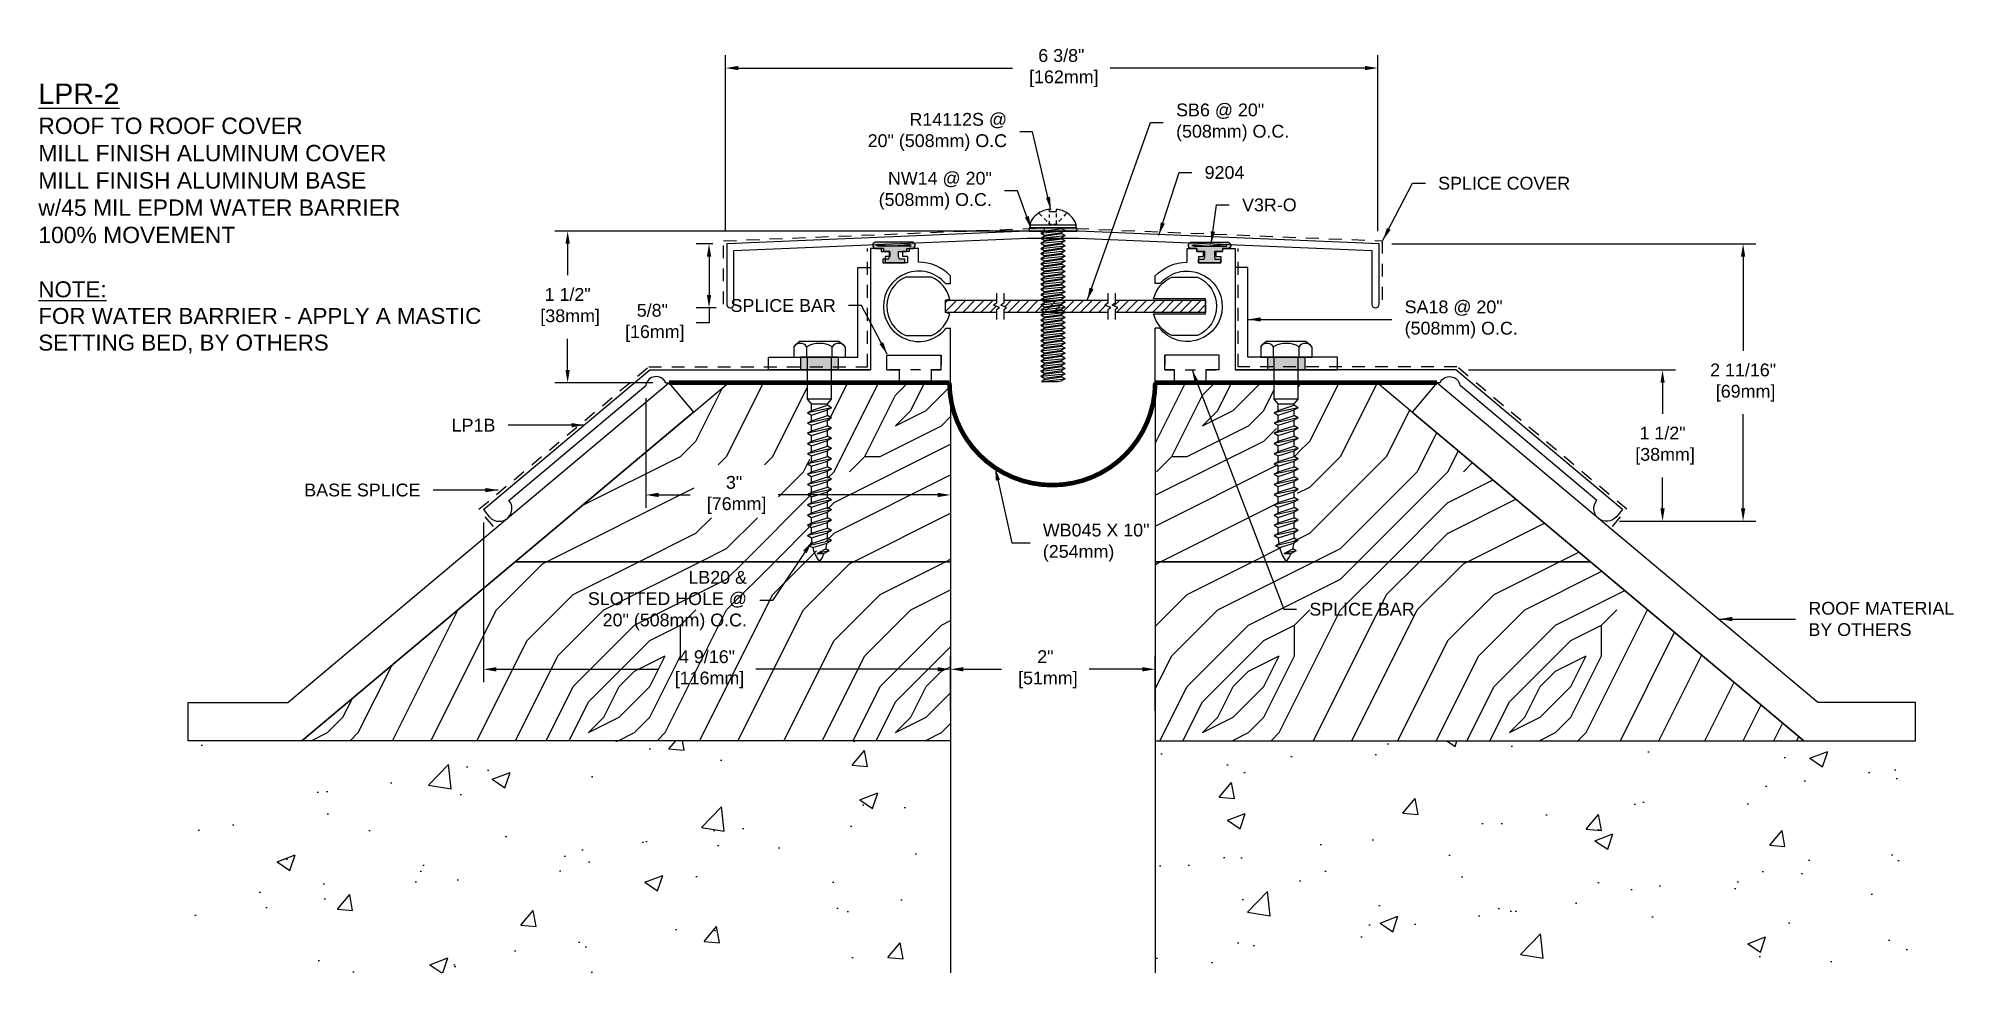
# Model space of a CAD drawing. Header units: inches. Extents: x -1.5 to 17.2, y 1.1 to 10.2.
import ezdxf

# ---------------------------------------------------------------- set-up
doc = ezdxf.new("R2010")
doc.units = ezdxf.units.IN
doc.header["$MEASUREMENT"] = 0
doc.linetypes.add('DASHED2', pattern=[0.375, 0.25, -0.125])
for name, color, linetype in [('ANCHORS', 4, 'Continuous'), ('CONDITIONS', 1, 'Continuous'), ('DIMENSIONS', 3, 'Continuous'), ('FILLERS', 2, 'Continuous'), ('METALS', 7, 'Continuous'), ('TEXT', 2, 'Continuous')]:
    doc.layers.add(name, color=color, linetype=linetype)
doc.styles.add('ARIAL', font='arial.ttf')
doc.dimstyles.new('Arial', dxfattribs={"dimtxt": 0.125, "dimasz": 0.125, "dimexe": 0.125, "dimexo": 0.125, "dimgap": 0.125, "dimtad": 0, "dimtih": 1, "dimtoh": 1, "dimdec": 4, "dimzin": 3, "dimdsep": 46, "dimlunit": 4, "dimtxsty": 'ARIAL', "dimcen": 0.125, "dimadec": 0, "dimazin": 0, "dimtfac": 1, "dimtdec": 4, "dimtofl": 0, "dimtmove": 0, "dimatfit": 3, "dimfxl": 0, "dimfrac": 2, "dimtolj": 1, "dimtzin": 0, "dimarcsym": 0})
pattern_1 = [(0, (0.6, 0.15), (3, 3), [0.15, -2.85]), (90, (1.8, 1.2), (-3, 3), [0.3, -2.7]), (45, (1.2, 0.9), (3e-16, 3), [0.2121, -0.6363, 0.2121, -0.4242, 1.485, -1.27294]), (45, (0.45, 0), (3e-16, 3), [0.21213, -0.42426, 0.21213, -3.39412]), (45, (1.5, 0.3), (3e-16, 3), [0.21213, -4.0305]), (45, (1.8, 0.15), (3e-16, 3), [0.21213, -4.0305]), (45, (1.35, 0.45), (3e-16, 3), [0.21213, -4.0305]), (45, (1.2, 0.6), (3e-16, 3), [0.42426, -3.8184]), (45, (1.95, 2.85), (3e-16, 3), [0.42426, -3.8184]), (45, (0.9, 0.75), (3e-16, 3), [0.8485, -3.3941]), (45, (0.75, 0.9), (3e-16, 3), [0.8485, -3.3941]), (45, (2.7, 1.8), (3e-16, 3), [0.8485, -3.3941]), (45, (0.6, 1.2), (3e-16, 3), [0.6364, -3.60624]), (45, (0, 1.65), (3e-16, 3), [0.6364, -3.60624]), (45, (0.3, 1.35), (3e-16, 3), [0.6364, -3.60624]), (45, (2.25, 2.25), (3e-16, 3), [1.06066, -3.182]), (45, (1.95, 2.4), (3e-16, 3), [1.06066, -3.182]), (45, (2.25, 1.65), (3e-16, 3), [1.48492, -2.7577]), (26.565, (0.9, 0.45), (3, 1e-09), [0.3354, -6.3728]), (26.565, (1.5, 1.35), (3, 1e-09), [0.3354, -6.3728]), (26.565, (1.35, 1.05), (3, 1e-09), [0.3354, -6.3728]), (26.565, (0.75, 0.15), (3, 1e-09), [0.67082, -6.0374]), (26.565, (1.35, 1.5), (3, 1e-09), [1.00623, -5.70197]), (26.565, (1.05, 1.65), (3, 1e-09), [1.34164, -5.36656]), (26.565, (0.75, 1.8), (3, 1e-09), [1.34164, -5.36656]), (26.565, (0.3, 2.7), (3, 1e-09), [1.34164, -5.36656]), (26.565, (0.3, 2.4), (3, 1e-09), [1.67705, -5.03115]), (26.565, (0.45, 2.1), (3, 1e-09), [1.67705, -5.03115]), (63.435, (1.5, 0.9), (2e-10, 3), [0.3354, -6.3728]), (63.435, (1.05, 0.6), (2e-10, 3), [0.3354, -6.3728]), (63.435, (0.6, 0.15), (2e-10, 3), [0.67082, -6.0374]), (63.435, (1.5, 0.6), (2e-10, 3), [0.67082, -6.0374]), (63.435, (0.3, 0), (2e-10, 3), [1.00623, -5.70197]), (63.435, (0, 0), (2e-10, 3), [1.34164, -5.36656]), (63.435, (2.7, 0.15), (2e-10, 3), [1.34164, -5.36656]), (63.435, (1.65, 0.45), (2e-10, 3), [1.34164, -5.36656]), (63.435, (2.25, 0.15), (2e-10, 3), [1.67705, -5.03115]), (63.435, (1.95, 0.3), (2e-10, 3), [1.67705, -5.03115])]
pattern_2 = [(0, (0.6, 0.15), (3, 3), [0.15, -2.85]), (90, (1.8, 1.2), (-3, 3), [0.3, -2.7]), (45, (1.2, 0.9), (3e-16, 3), [0.2121, -0.6363, 0.2121, -0.4242, 1.485, -1.27294]), (45, (0.45, 0), (3e-16, 3), [0.21213, -0.42426, 0.21213, -3.39412]), (45, (1.5, 0.3), (3e-16, 3), [0.2121, -4.0305]), (45, (1.8, 0.15), (3e-16, 3), [0.2121, -4.0305]), (45, (1.35, 0.45), (3e-16, 3), [0.2121, -4.0305]), (45, (1.2, 0.6), (3e-16, 3), [0.42426, -3.8184]), (45, (1.95, 2.85), (3e-16, 3), [0.4243, -3.8184]), (45, (0.9, 0.75), (3e-16, 3), [0.8485, -3.3941]), (45, (0.75, 0.9), (3e-16, 3), [0.8485, -3.3941]), (45, (2.7, 1.8), (3e-16, 3), [0.8485, -3.3941]), (45, (0.6, 1.2), (3e-16, 3), [0.6364, -3.60624]), (45, (0, 1.65), (3e-16, 3), [0.6364, -3.60624]), (45, (0.3, 1.35), (3e-16, 3), [0.6364, -3.60624]), (45, (2.25, 2.25), (3e-16, 3), [1.0607, -3.182]), (45, (1.95, 2.4), (3e-16, 3), [1.06066, -3.182]), (45, (2.25, 1.65), (3e-16, 3), [1.4849, -2.7577]), (26.565, (0.9, 0.45), (3, 1e-09), [0.3354, -6.3728]), (26.565, (1.5, 1.35), (3, 1e-09), [0.3354, -6.3728]), (26.565, (1.35, 1.05), (3, 1e-09), [0.3354, -6.3728]), (26.565, (0.75, 0.15), (3, 1e-09), [0.6708, -6.0374]), (26.565, (1.35, 1.5), (3, 1e-09), [1.00623, -5.702]), (26.565, (1.05, 1.65), (3, 1e-09), [1.34164, -5.36656]), (26.565, (0.75, 1.8), (3, 1e-09), [1.34164, -5.36656]), (26.565, (0.3, 2.7), (3, 1e-09), [1.34164, -5.36656]), (26.565, (0.3, 2.4), (3, 1e-09), [1.67705, -5.03115]), (26.565, (0.45, 2.1), (3, 1e-09), [1.67705, -5.03115]), (63.435, (1.5, 0.9), (2e-10, 3), [0.3354, -6.3728]), (63.435, (1.05, 0.6), (2e-10, 3), [0.3354, -6.3728]), (63.435, (0.6, 0.15), (2e-10, 3), [0.6708, -6.0374]), (63.435, (1.5, 0.6), (2e-10, 3), [0.6708, -6.0374]), (63.435, (0.3, 0), (2e-10, 3), [1.00623, -5.702]), (63.435, (0, 0), (2e-10, 3), [1.34164, -5.36656]), (63.435, (2.7, 0.15), (2e-10, 3), [1.34164, -5.36656]), (63.435, (1.65, 0.45), (2e-10, 3), [1.34164, -5.36656]), (63.435, (2.25, 0.15), (2e-10, 3), [1.67705, -5.03115]), (63.435, (1.95, 0.3), (2e-10, 3), [1.67705, -5.03115])]

msp = doc.modelspace()

# ---------------------------------------------------------------- texts
at = {"layer": 'TEXT', "style": 'ARIAL'}
for s, insert, char_height, width, attachment_point in [('{\\LLPR-2\\P\\H0.8x;\\lROOF TO ROOF COVER\\PMILL FINISH ALUMINUM COVER\\PMILL FINISH ALUMINUM BASE\\Pw/45 MIL EPDM WATER BARRIER\\P100% MOVEMENT\\P\\P\\H0.9766x;\\LNOTE:\\l\\PFOR WATER BARRIER - APPLY A MASTIC SETTING BED, BY OTHERS}', (-1.47499, 9.79722), 0.2, 4.6019787, 1), ('SB6 @ 20"\\P(508mm) O.C.', (9.64469, 9.41595), 0.125, 1.7904923, 4), ('R14112S @\\P20" (508mm) O.C', (7.99257, 9.32388), 0.125, 1.8090786, 6), ('\\A1;9204', (9.92349, 8.92695), 0.125, 1.1957266, 4), ('\\A1;NW14 @ 20"\\P(508mm) O.C.', (7.84388, 8.74822), 0.125, 1.5488687, 6), ('\\A1;SPLICE COVER', (12.2056, 8.82172), 0.125, 1.9952886, 4), ('\\A1;V3R-O', (10.28935, 8.60965), 0.125, 0.7384668, 4), ('\\A1;SPLICE BAR', (6.31877, 7.62648), 0.125, 0.9852555, 6), ('\\A1;LP1B', (2.99178, 6.45728), 0.125, 1.4919099, 6), ('\\A1;BASE SPLICE', (2.25964, 5.82241), 0.125, 2.0306552, 6), ('LB20 &\\PSLOTTED HOLE @\\P20" (508mm) O.C.', (5.45084, 4.74228), 0.125, 2.0306552, 6), ('\\A1;SPLICE BAR', (10.94753, 4.65722), 0.125, 1.2452904, 4), ('\\A1;ROOF MATERIAL\\PBY OTHERS', (15.82404, 4.56218), 0.125, 1.5277855, 4)]:
    msp.add_mtext(s, dxfattribs=dict(at, insert=insert, char_height=char_height, width=width, attachment_point=attachment_point))
at = {"layer": 'TEXT', "char_height": 0.125, "attachment_point": 4, "style": 'ARIAL'}
for s, insert in [('SA18 @ 20"\\P(508mm) O.C.', (11.87843, 7.4908)), ('WB045 X 10"\\P(254mm)', (8.34218, 5.30846))]:
    msp.add_mtext(s, dxfattribs=dict(at, insert=insert))

# ---------------------------------------------------------------- blocks, each defined once
blk = doc.blocks.new('9204')
blk.add_lwpolyline([(0.01, 0.07), (0, 0.06), (-0.01, 0.07), (-0.25, 0.07), (-3.188, -0.055), (-3.188, -0.646, 0.414214), (-3.154, -0.68), (-3.152, -0.68, 0.414214), (-3.118, -0.646), (-3.118, -0.122), (-0.249, 0), (0.249, 0), (3.118, -0.122), (3.118, -0.646, 0.414214), (3.152, -0.68), (3.154, -0.68, 0.414214), (3.188, -0.646), (3.188, -0.055), (0.25, 0.07)], format="xyb", close=True)
blk = doc.blocks.new('SB6')
h = blk.add_hatch()
h.set_pattern_fill('ANSI31', color=256, scale=0.5, style=0)
h.paths.add_polyline_path([(2.805, -0.06), (2.805, 0.06), (1.919, 0.06), (1.919, 0.03), (1.89, 0.011), (1.947, -0.011), (1.919, -0.03), (1.919, -0.06)])
h.paths.add_polyline_path([(1.849, -0.06), (1.849, -0.03), (1.877, -0.011), (1.82, 0.011), (1.849, 0.03), (1.849, 0.06), (0.832, 0.06), (0.832, 0.03), (0.803, 0.011), (0.86, -0.011), (0.832, -0.03), (0.832, -0.06)])
h.paths.add_polyline_path([(0.762, -0.06), (0.762, -0.03), (0.79, -0.011), (0.733, 0.011), (0.762, 0.03), (0.762, 0.06), (0.262, 0.06), (0.262, -0.06)])
for p, q in [((0.762, 0.03), (0.733, 0.011)), ((0.79, -0.011), (0.733, 0.011)), ((0.762, 0.13), (0.762, 0.03)), ((0.832, 0.03), (0.803, 0.011)), ((0.86, -0.011), (0.803, 0.011)), ((0.832, 0.13), (0.832, 0.03)), ((1.849, 0.03), (1.82, 0.011)), ((1.877, -0.011), (1.82, 0.011)), ((1.849, 0.13), (1.849, 0.03)), ((1.919, 0.03), (1.89, 0.011)), ((1.947, -0.011), (1.89, 0.011)), ((1.919, 0.13), (1.919, 0.03)), ((0.762, -0.03), (0.79, -0.011)), ((0.762, -0.03), (0.762, -0.13)), ((0.832, -0.03), (0.86, -0.011)), ((0.832, -0.03), (0.832, -0.13)), ((1.849, -0.03), (1.877, -0.011)), ((1.849, -0.03), (1.849, -0.13)), ((1.919, -0.03), (1.947, -0.011)), ((1.919, -0.03), (1.919, -0.13))]:
    blk.add_line(p, q)
for points in [[(0.304, 0.074, 0.233897), (0.125, 0.286), (-0.125, 0.286, 0.654654), (-0.125, -0.286), (0.125, -0.286, 0.233897), (0.304, -0.074), (0.262, -0.06), (0.262, 0.06)], [(2.805, 0.074), (2.296, 0.074, -0.233897), (2.475, 0.286), (2.725, 0.286, -0.654654), (2.725, -0.286), (2.475, -0.286, -0.233897), (2.296, -0.074), (2.805, -0.074)]]:
    blk.add_lwpolyline(points, format="xyb", close=True)
for points in [[(0.262, 0.06), (0.762, 0.06)], [(0.832, 0.06), (1.849, 0.06)], [(1.919, 0.06), (2.805, 0.06), (2.805, -0.06), (1.919, -0.06)], [(0.762, -0.06), (0.262, -0.06)], [(1.849, -0.06), (0.832, -0.06)]]:
    blk.add_lwpolyline(points)
blk = doc.blocks.new('*D2')
at = {"layer": 'Defpoints', "color": 0}
for p in [(8.419, 8.355), (3.698, 6.872), (4.657, 6.872)]:
    blk.add_point(p, dxfattribs=at)
at = {"layer": 'DIMENSIONS', "color": 0, "lineweight": -2}
for p, q in [((8.294, 8.355), (3.573, 8.355)), ((3.698, 8.23), (3.698, 7.922)), ((3.698, 6.997), (3.698, 7.302)), ((4.532, 6.872), (3.573, 6.872))]:
    blk.add_line(p, q, dxfattribs=at)
at = {"layer": 'DIMENSIONS', "color": 0}
for points in [[(3.677, 8.23), (3.719, 8.23), (3.698, 8.355)], [(3.677, 6.997), (3.719, 6.997), (3.698, 6.872)]]:
    blk.add_solid(points, dxfattribs=at)
at = {"layer": 'DIMENSIONS', "color": 0, "insert": (3.698, 7.612), "char_height": 0.125, "attachment_point": 5, "style": 'ARIAL'}
blk.add_mtext('\\A1;1 1/2"\\P [38mm]', dxfattribs=at)
blk = doc.blocks.new('*D3')
at = {"layer": 'Defpoints', "color": 0}
for p in [(5.241, 8.23), (5.08, 7.605), (5.275, 7.605)]:
    blk.add_point(p, dxfattribs=at)
at = {"layer": 'DIMENSIONS', "color": 0, "lineweight": -2}
for p, q in [((5.116, 8.23), (4.955, 8.23)), ((5.08, 8.105), (5.08, 7.73)), ((5.15, 7.605), (4.955, 7.605)), ((5.08, 7.605), (5.08, 7.457)), ((5.08, 7.457), (4.955, 7.457))]:
    blk.add_line(p, q, dxfattribs=at)
at = {"layer": 'DIMENSIONS', "color": 0}
for points in [[(5.059, 8.105), (5.101, 8.105), (5.08, 8.23)], [(5.059, 7.73), (5.101, 7.73), (5.08, 7.605)]]:
    blk.add_solid(points, dxfattribs=at)
at = {"layer": 'DIMENSIONS', "color": 0, "insert": (4.526, 7.457), "char_height": 0.125, "attachment_point": 5, "style": 'ARIAL'}
blk.add_mtext('\\A1;5/8"\\P [16mm]', dxfattribs=at)
blk = doc.blocks.new('*D4')
at = {"layer": 'Defpoints', "color": 0}
for p in [(9.441, 4.071), (7.441, 3.54), (9.441, 3.54)]:
    blk.add_point(p, dxfattribs=at)
at = {"layer": 'DIMENSIONS', "color": 0, "lineweight": -2}
for p, q in [((7.441, 3.665), (7.441, 4.196)), ((9.441, 3.665), (9.441, 4.196)), ((7.566, 4.071), (7.938, 4.071)), ((9.316, 4.071), (8.796, 4.071))]:
    blk.add_line(p, q, dxfattribs=at)
at = {"layer": 'DIMENSIONS', "color": 0}
for points in [[(7.566, 4.092), (7.566, 4.05), (7.441, 4.071)], [(9.316, 4.092), (9.316, 4.05), (9.441, 4.071)]]:
    blk.add_solid(points, dxfattribs=at)
at = {"layer": 'DIMENSIONS', "color": 0, "insert": (8.367, 4.071), "char_height": 0.125, "attachment_point": 5, "style": 'ARIAL'}
blk.add_mtext('\\A1;2"\\P [51mm]', dxfattribs=at)
blk = doc.blocks.new('*D5')
at = {"layer": 'Defpoints', "color": 0}
for p in [(11.617, 9.948), (5.241, 8.23), (11.617, 8.23)]:
    blk.add_point(p, dxfattribs=at)
at = {"layer": 'DIMENSIONS', "color": 0, "lineweight": -2}
for p, q in [((5.241, 8.355), (5.241, 10.073)), ((5.366, 9.948), (8.046, 9.948)), ((11.492, 9.948), (9, 9.948)), ((11.617, 8.355), (11.617, 10.073))]:
    blk.add_line(p, q, dxfattribs=at)
at = {"layer": 'DIMENSIONS', "color": 0}
for points in [[(5.366, 9.969), (5.366, 9.928), (5.241, 9.948)], [(11.492, 9.969), (11.492, 9.928), (11.617, 9.948)]]:
    blk.add_solid(points, dxfattribs=at)
at = {"layer": 'DIMENSIONS', "color": 0, "insert": (8.523, 9.948), "char_height": 0.125, "attachment_point": 5, "style": 'ARIAL'}
blk.add_mtext('\\A1;6 3/8"\\P [162mm]', dxfattribs=at)
blk = doc.blocks.new('NW14')
blk.add_hatch(color=256).paths.add_polyline_path([(0.2325, -0.03), (0.2325, 0), (-0.2325, 0), (-0.2325, -0.03)])
blk.add_lwpolyline([(-0.2325, -0.03), (0.2325, -0.03), (0.2325, 0), (-0.2325, 0)], close=True)
blk = doc.blocks.new('LB20')
for p, q in [((-0.25, 0.102), (-0.25, 0)), ((-0.25, 0), (0.25, 0)), ((-0.19, 0.156), (-0.238, 0.116)), ((-0.19, 0.156), (0.19, 0.156)), ((-0.125, 0), (-0.125, 0.102)), ((-0.117, -0.412), (-0.117, 0)), ((0.117, -0.412), (0.117, 0)), ((0.125, 0), (0.125, 0.102)), ((0.19, 0.156), (0.238, 0.116)), ((0.25, 0.102), (0.25, 0)), ((-0.078, -0.458), (-0.117, -0.412)), ((0.117, -0.412), (-0.117, -0.412)), ((0.117, -0.494), (-0.117, -0.544)), ((-0.117, -0.544), (-0.078, -0.521)), ((-0.117, -0.544), (-0.078, -0.566)), ((-0.078, -0.521), (-0.078, -0.458)), ((-0.078, -0.458), (0.078, -0.458)), ((-0.078, -0.521), (0.078, -0.471)), ((-0.078, -0.566), (0.078, -0.516)), ((0.078, -0.458), (0.117, -0.412)), ((0.078, -0.471), (0.078, -0.458)), ((0.117, -0.494), (0.078, -0.471)), ((0.117, -0.494), (0.078, -0.516)), ((0.078, -0.571), (0.078, -0.516)), ((0.117, -0.594), (-0.117, -0.644)), ((-0.117, -0.644), (-0.078, -0.621)), ((-0.117, -0.644), (-0.078, -0.666)), ((0.117, -0.694), (-0.117, -0.744)), ((-0.117, -0.744), (-0.078, -0.721)), ((-0.117, -0.744), (-0.078, -0.766)), ((-0.078, -0.621), (-0.078, -0.566)), ((-0.078, -0.621), (0.078, -0.571)), ((-0.078, -0.666), (0.078, -0.616)), ((-0.078, -0.721), (-0.078, -0.666)), ((-0.078, -0.721), (0.078, -0.671)), ((-0.078, -0.766), (0.078, -0.716)), ((0.117, -0.594), (0.078, -0.571)), ((0.117, -0.594), (0.078, -0.616)), ((0.078, -0.671), (0.078, -0.616)), ((0.117, -0.694), (0.078, -0.671)), ((0.117, -0.694), (0.078, -0.716)), ((0.078, -0.771), (0.078, -0.716)), ((0.117, -0.794), (-0.117, -0.844)), ((-0.117, -0.844), (-0.078, -0.821)), ((-0.117, -0.844), (-0.078, -0.866)), ((0.117, -0.894), (-0.117, -0.944)), ((-0.117, -0.944), (-0.078, -0.921)), ((-0.078, -0.821), (-0.078, -0.766)), ((-0.078, -0.821), (0.078, -0.771)), ((-0.078, -0.866), (0.078, -0.816)), ((-0.078, -0.921), (-0.078, -0.866)), ((-0.078, -0.921), (0.078, -0.871)), ((-0.078, -0.966), (0.078, -0.916)), ((0.117, -0.794), (0.078, -0.771)), ((0.117, -0.794), (0.078, -0.816)), ((0.078, -0.871), (0.078, -0.816)), ((0.117, -0.894), (0.078, -0.871)), ((0.117, -0.894), (0.078, -0.916)), ((0.078, -0.971), (0.078, -0.916)), ((-0.117, -0.944), (-0.078, -0.966)), ((0.117, -0.994), (-0.117, -1.044)), ((-0.117, -1.044), (-0.078, -1.021)), ((-0.117, -1.044), (-0.078, -1.066)), ((0.117, -1.094), (-0.117, -1.144)), ((-0.117, -1.144), (-0.078, -1.121)), ((-0.078, -1.021), (-0.078, -0.966)), ((-0.078, -1.021), (0.078, -0.971)), ((-0.078, -1.066), (0.078, -1.016)), ((-0.078, -1.121), (-0.078, -1.066)), ((-0.078, -1.121), (0.078, -1.071)), ((-0.078, -1.166), (0.078, -1.116)), ((0.117, -0.994), (0.078, -0.971)), ((0.117, -0.994), (0.078, -1.016)), ((0.078, -1.071), (0.078, -1.016)), ((0.117, -1.094), (0.078, -1.071)), ((0.117, -1.094), (0.078, -1.116)), ((0.078, -1.171), (0.078, -1.116)), ((-0.117, -1.144), (-0.078, -1.166)), ((0.117, -1.194), (-0.117, -1.244)), ((-0.117, -1.244), (-0.078, -1.221)), ((-0.117, -1.244), (-0.078, -1.266)), ((0.117, -1.294), (-0.117, -1.344)), ((-0.078, -1.221), (-0.078, -1.166)), ((-0.078, -1.221), (0.078, -1.171)), ((-0.078, -1.266), (0.078, -1.216)), ((-0.078, -1.321), (-0.078, -1.266)), ((-0.078, -1.321), (0.078, -1.271)), ((0.117, -1.194), (0.078, -1.171)), ((0.117, -1.194), (0.078, -1.216)), ((0.078, -1.271), (0.078, -1.216)), ((0.117, -1.294), (0.078, -1.271)), ((0.117, -1.294), (0.078, -1.316)), ((-0.117, -1.344), (-0.078, -1.321)), ((-0.117, -1.344), (-0.078, -1.366)), ((0.117, -1.394), (-0.117, -1.444)), ((-0.117, -1.444), (-0.078, -1.421)), ((-0.117, -1.444), (-0.078, -1.466)), ((0.117, -1.494), (-0.117, -1.544)), ((-0.078, -1.366), (0.078, -1.316)), ((-0.078, -1.421), (-0.078, -1.366)), ((-0.078, -1.421), (0.078, -1.371)), ((-0.078, -1.466), (0.078, -1.416)), ((-0.078, -1.521), (-0.078, -1.466)), ((-0.078, -1.521), (0.078, -1.471)), ((0.078, -1.371), (0.078, -1.316)), ((0.117, -1.394), (0.078, -1.371)), ((0.117, -1.394), (0.078, -1.416)), ((0.078, -1.471), (0.078, -1.416)), ((0.117, -1.494), (0.078, -1.471)), ((0.117, -1.494), (0.078, -1.516)), ((-0.117, -1.544), (-0.078, -1.521)), ((-0.117, -1.544), (-0.078, -1.566)), ((0.117, -1.594), (-0.117, -1.644)), ((-0.117, -1.644), (-0.078, -1.621)), ((-0.117, -1.644), (-0.078, -1.666)), ((-0.078, -1.566), (0.078, -1.516)), ((-0.078, -1.621), (-0.078, -1.566)), ((-0.078, -1.621), (0.078, -1.571)), ((-0.078, -1.666), (0.078, -1.616)), ((-0.078, -1.721), (-0.078, -1.666)), ((-0.078, -1.721), (0.078, -1.671)), ((0.078, -1.571), (0.078, -1.516)), ((0.117, -1.594), (0.078, -1.571)), ((0.117, -1.594), (0.078, -1.616)), ((0.078, -1.671), (0.078, -1.616)), ((0.117, -1.694), (0.078, -1.671)), ((0.117, -1.694), (-0.117, -1.744)), ((-0.117, -1.744), (-0.078, -1.721)), ((-0.117, -1.744), (-0.078, -1.766)), ((0.117, -1.794), (-0.105, -1.844)), ((-0.105, -1.844), (-0.074, -1.823)), ((-0.105, -1.844), (-0.066, -1.862)), ((-0.078, -1.766), (0.078, -1.716)), ((-0.074, -1.823), (0.078, -1.771)), ((-0.066, -1.862), (0.075, -1.817)), ((0.117, -1.794), (0.075, -1.817)), ((0.117, -1.694), (0.078, -1.716)), ((0.078, -1.766), (0.078, -1.716)), ((0.117, -1.794), (0.078, -1.771)), ((-0.022, -1.918), (0.063, -1.874)), ((0.096, -1.893), (-0.022, -1.918)), ((-0.022, -1.918), (0.047, -1.92)), ((0.096, -1.893), (0.047, -1.92)), ((0.096, -1.893), (0.063, -1.874))]:
    blk.add_line(p, q)
for centre, radius, start, end in [((-0.188, 0.057), 0.077, 35.7751, 144.2249), ((0, -0.126), 0.26, 61.2813, 118.7187), ((0.187, 0.057), 0.077, 35.7751, 144.2249), ((0.311, -1.766), 0.389, 180, 188.3837), ((0.311, -1.766), 0.389, 194.3207, 216.9667), ((-0.311, -1.766), 0.389, 343.9655, 352.4485), ((-0.311, -1.766), 0.389, 359.2771, 0), ((-0.311, -1.766), 0.389, 323.0333, 336.7752)]:
    blk.add_arc(centre, radius, start, end)
blk = doc.blocks.new('A$CD336')
for p, q in [((3.921, 2.673), (3.796, 2.673)), ((3.796, 2.673), (3.796, 1.485)), ((3.921, 2.673), (3.921, 2.642)), ((3.983, 2.642), (3.921, 2.642)), ((3.983, 2.642), (3.983, 2.595)), ((4.108, 2.642), (4.108, 2.595)), ((4.171, 2.642), (4.108, 2.642)), ((4.171, 2.673), (4.171, 2.642)), ((4.265, 2.673), (4.171, 2.673)), ((4.265, 2.538), (4.265, 2.673)), ((3.983, 2.595), (3.937, 2.595)), ((3.937, 2.595), (3.937, 2.533)), ((4.155, 2.533), (3.937, 2.533)), ((4.155, 2.595), (4.108, 2.595)), ((4.155, 2.595), (4.155, 2.533)), ((4.527, 2.33), (4.577, 2.33)), ((4.577, 2.33), (4.577, 2.404)), ((4.534, 1.893), (4.577, 1.893)), ((4.577, 1.36), (4.577, 1.893)), ((3.953, 1.485), (3.953, 1.63)), ((3.953, 1.63), (4.484, 1.63)), ((4.484, 1.485), (4.484, 1.63)), ((0.011, 0.119), (1.639, 1.485)), ((0.26, 0.21), (1.598, 1.333)), ((1.639, 1.485), (3.796, 1.485)), ((1.794, 1.36), (4.078, 1.36)), ((3.953, 1.485), (4.078, 1.485)), ((4.078, 1.36), (4.078, 1.485)), ((4.389, 1.485), (4.484, 1.485)), ((4.389, 1.36), (4.389, 1.485)), ((4.389, 1.36), (4.577, 1.36)), ((0.011, 0.119), (0.069, 0.05))]:
    blk.add_line(p, q)
for centre, radius, start, end in [((4.265, 2.107), 0.344, 40.4102, 321.5309), ((4.265, 2.107), 0.431, 43.6228, 90), ((1.7, 1.317), 0.103, 24.6753, 170.7749), ((0.165, 0.13), 0.125, 220, 40)]:
    blk.add_arc(centre, radius, start, end)
blk = doc.blocks.new('LP1B')
blk.add_blockref('A$CD336', (-4.265, -2.107))
blk = doc.blocks.new('SA18')
blk.add_lwpolyline([(-1, 0.125), (-0.125, 0.125), (-0.125, 1), (0, 1), (0, 0), (-1, 0)], close=True)
blk = doc.blocks.new('*D11')
at = {"layer": 'Defpoints', "color": 0}
for p in [(2.875, 5.631), (7.441, 4.21), (7.441, 4.071)]:
    blk.add_point(p, dxfattribs=at)
at = {"layer": 'DIMENSIONS', "color": 0, "lineweight": -2}
for p, q in [((2.875, 5.506), (2.875, 3.946)), ((3, 4.071), (4.582, 4.071)), ((7.316, 4.071), (5.537, 4.071)), ((7.441, 4.085), (7.441, 3.946))]:
    blk.add_line(p, q, dxfattribs=at)
at = {"layer": 'DIMENSIONS', "color": 0}
for points in [[(3, 4.091), (3, 4.05), (2.875, 4.071)], [(7.316, 4.091), (7.316, 4.05), (7.441, 4.071)]]:
    blk.add_solid(points, dxfattribs=at)
at = {"layer": 'DIMENSIONS', "color": 0, "insert": (5.06, 4.071), "char_height": 0.125, "attachment_point": 5, "style": 'ARIAL'}
blk.add_mtext('\\A1;4 9/16"\\P [116mm]', dxfattribs=at)
blk = doc.blocks.new('*D12')
at = {"layer": 'Defpoints', "color": 0}
for p in [(11.629, 8.23), (15.186, 8.23), (13.853, 5.518)]:
    blk.add_point(p, dxfattribs=at)
at = {"layer": 'DIMENSIONS', "color": 0, "lineweight": -2}
for p, q in [((11.754, 8.23), (15.311, 8.23)), ((15.186, 8.105), (15.186, 7.184)), ((15.186, 5.643), (15.186, 6.564)), ((13.978, 5.518), (15.311, 5.518))]:
    blk.add_line(p, q, dxfattribs=at)
at = {"layer": 'DIMENSIONS', "color": 0}
for points in [[(15.165, 8.105), (15.207, 8.105), (15.186, 8.23)], [(15.165, 5.643), (15.207, 5.643), (15.186, 5.518)]]:
    blk.add_solid(points, dxfattribs=at)
at = {"layer": 'DIMENSIONS', "color": 0, "insert": (15.186, 6.874), "char_height": 0.125, "attachment_point": 5, "style": 'ARIAL'}
blk.add_mtext('\\A1;2 11/16"\\P [69mm]', dxfattribs=at)
blk = doc.blocks.new('*D13')
at = {"layer": 'Defpoints', "color": 0}
for p in [(12.379, 6.997), (14.399, 6.997), (13.853, 5.518)]:
    blk.add_point(p, dxfattribs=at)
at = {"layer": 'DIMENSIONS', "color": 0, "lineweight": -2}
for p, q in [((12.504, 6.997), (14.524, 6.997)), ((14.399, 6.872), (14.399, 6.568)), ((14.399, 5.643), (14.399, 5.947)), ((13.978, 5.518), (14.524, 5.518))]:
    blk.add_line(p, q, dxfattribs=at)
at = {"layer": 'DIMENSIONS', "color": 0}
for points in [[(14.378, 6.872), (14.42, 6.872), (14.399, 6.997)], [(14.378, 5.643), (14.42, 5.643), (14.399, 5.518)]]:
    blk.add_solid(points, dxfattribs=at)
at = {"layer": 'DIMENSIONS', "color": 0, "insert": (14.399, 6.257), "char_height": 0.125, "attachment_point": 5, "style": 'ARIAL'}
blk.add_mtext('\\A1;1 1/2"\\P [38mm]', dxfattribs=at)
blk = doc.blocks.new('V3RforCM')
h = blk.add_hatch(color=256)
h.paths.add_polyline_path([(9.994, 10.304), (10.072, 10.304), (10.072, 10.335), (10.136, 10.335, 0.8111), (10.12, 10.397), (9.774, 10.397, 0.8111), (9.758, 10.335), (9.822, 10.335), (9.822, 10.304), (9.901, 10.304), (9.901, 10.257), (9.894, 10.23), (9.839, 10.23), (9.839, 10.195), (10.054, 10.195), (10.054, 10.23), (9.999, 10.23), (9.994, 10.257)])
edge = h.paths.add_edge_path(flags=16)
edge.add_spline(control_points=[(9.792, 10.356), (9.791, 10.357), (9.745, 10.378), (9.843, 10.369), (9.947, 10.358)], knot_values=[0.028497, 0.028497, 0.028497, 0.028497, 0.032831, 0.201023, 0.201023, 0.201023, 0.201023], degree=3, periodic=0)
edge.add_spline(control_points=[(9.947, 10.358), (10.051, 10.369), (10.149, 10.378), (10.103, 10.357), (10.102, 10.356)], knot_values=[0.028497, 0.028497, 0.028497, 0.028497, 0.196688, 0.201023, 0.201023, 0.201023, 0.201023], degree=3, periodic=0)
edge.add_line((10.102, 10.356), (9.792, 10.356))
blk.add_lwpolyline([(9.822, 10.304), (9.822, 10.335), (9.758, 10.335, -0.8111), (9.774, 10.397), (10.12, 10.397, -0.8111), (10.136, 10.335), (10.072, 10.335), (10.072, 10.304), (9.994, 10.304), (9.994, 10.257), (9.999, 10.23), (10.054, 10.23), (10.054, 10.195), (9.839, 10.195), (9.839, 10.23), (9.894, 10.23), (9.901, 10.257), (9.901, 10.304)], format="xyb", close=True)
blk.add_lwpolyline([(9.792, 10.356), (10.102, 10.356)])
for points in [[(9.792, 10.356), (9.791, 10.357), (9.745, 10.378), (9.843, 10.369), (9.947, 10.358)], [(10.102, 10.356), (10.103, 10.357), (10.149, 10.378), (10.051, 10.369), (9.947, 10.358)]]:
    blk.add_open_spline(points, degree=3, knots=[0.028497, 0.028497, 0.028497, 0.028497, 0.0328313, 0.2010226, 0.2010226, 0.2010226, 0.2010226])
blk = doc.blocks.new('*D15')
at = {"layer": 'Defpoints', "color": 0}
for p in [(4.462, 6.846), (7.441, 6.872), (7.441, 5.775)]:
    blk.add_point(p, dxfattribs=at)
at = {"layer": 'DIMENSIONS', "color": 0, "lineweight": -2}
for p, q in [((7.441, 6.747), (7.441, 5.65)), ((4.462, 6.721), (4.462, 5.65)), ((4.587, 5.775), (4.896, 5.775)), ((7.316, 5.775), (5.754, 5.775))]:
    blk.add_line(p, q, dxfattribs=at)
at = {"layer": 'DIMENSIONS', "color": 0}
for points in [[(4.587, 5.796), (4.587, 5.754), (4.462, 5.775)], [(7.316, 5.796), (7.316, 5.754), (7.441, 5.775)]]:
    blk.add_solid(points, dxfattribs=at)
at = {"layer": 'DIMENSIONS', "color": 0, "insert": (5.325, 5.775), "char_height": 0.125, "attachment_point": 5, "style": 'ARIAL'}
blk.add_mtext('\\A1;3"\\P [76mm]', dxfattribs=at)
blk = doc.blocks.new('R14112')
for p, q in [((-0.226, 0.031), (0.226, 0.031)), ((-0.226, 0.031), (-0.22, 0)), ((-0.22, 0), (0.22, 0)), ((-0.109, 0.116), (-0.133, 0.141)), ((-0.057, 0.062), (-0.086, 0.092)), ((-0.085, 0), (-0.085, -0.03)), ((-0.034, 0.038), (-0.042, 0.046)), ((-0.034, 0.161), (-0.034, 0.182)), ((-0.034, 0.161), (0.034, 0.161)), ((-0.034, 0.103), (-0.034, 0.131)), ((-0.034, 0.038), (-0.034, 0.065)), ((-0.034, 0.038), (-0.01, 0.038)), ((0.01, 0.038), (0.034, 0.038)), ((0.034, 0.161), (0.034, 0.182)), ((0.034, 0.106), (0.034, 0.142)), ((0.034, 0.038), (0.034, 0.073)), ((0.034, 0.038), (0.042, 0.046)), ((0.057, 0.062), (0.086, 0.092)), ((0.085, 0), (0.085, -0.005)), ((0.109, 0.116), (0.133, 0.141)), ((0.226, 0.031), (0.22, 0)), ((-0.119, -0.05), (0.119, -0.025)), ((-0.119, -0.05), (-0.085, -0.03)), ((-0.119, -0.05), (-0.085, -0.07)), ((-0.119, -0.1), (0.119, -0.075)), ((-0.119, -0.1), (-0.085, -0.08)), ((-0.119, -0.1), (-0.085, -0.12)), ((-0.119, -0.15), (0.119, -0.125)), ((-0.119, -0.15), (-0.085, -0.13)), ((-0.119, -0.15), (-0.085, -0.17)), ((-0.119, -0.2), (0.119, -0.175)), ((-0.119, -0.2), (-0.085, -0.18)), ((-0.085, -0.03), (0.085, -0.005)), ((-0.085, -0.07), (0.085, -0.045)), ((-0.085, -0.08), (0.085, -0.055)), ((-0.085, -0.07), (-0.085, -0.08)), ((-0.085, -0.12), (0.085, -0.095)), ((-0.085, -0.13), (0.085, -0.105)), ((-0.085, -0.12), (-0.085, -0.13)), ((-0.085, -0.17), (0.085, -0.145)), ((-0.085, -0.18), (0.085, -0.155)), ((-0.085, -0.17), (-0.085, -0.18)), ((0.119, -0.025), (0.085, -0.005)), ((0.119, -0.025), (0.085, -0.045)), ((0.085, -0.045), (0.085, -0.055)), ((0.119, -0.075), (0.085, -0.055)), ((0.119, -0.075), (0.085, -0.095)), ((0.085, -0.095), (0.085, -0.105)), ((0.119, -0.125), (0.085, -0.105)), ((0.119, -0.125), (0.085, -0.145)), ((0.085, -0.145), (0.085, -0.155)), ((0.119, -0.175), (0.085, -0.155)), ((0.119, -0.175), (0.085, -0.195)), ((-0.119, -0.2), (-0.085, -0.22)), ((-0.119, -0.25), (0.119, -0.225)), ((-0.119, -0.25), (-0.085, -0.23)), ((-0.119, -0.25), (-0.085, -0.27)), ((-0.119, -0.3), (0.119, -0.275)), ((-0.119, -0.3), (-0.085, -0.28)), ((-0.119, -0.3), (-0.085, -0.32)), ((-0.119, -0.35), (0.119, -0.325)), ((-0.119, -0.35), (-0.085, -0.33)), ((-0.119, -0.35), (-0.085, -0.37)), ((-0.085, -0.22), (0.085, -0.195)), ((-0.085, -0.23), (0.085, -0.205)), ((-0.085, -0.22), (-0.085, -0.23)), ((-0.085, -0.27), (0.085, -0.245)), ((-0.085, -0.28), (0.085, -0.255)), ((-0.085, -0.27), (-0.085, -0.28)), ((-0.085, -0.32), (0.085, -0.295)), ((-0.085, -0.33), (0.085, -0.305)), ((-0.085, -0.32), (-0.085, -0.33)), ((-0.085, -0.37), (0.085, -0.345)), ((-0.085, -0.38), (0.085, -0.355)), ((-0.085, -0.37), (-0.085, -0.38)), ((0.085, -0.195), (0.085, -0.205)), ((0.119, -0.225), (0.085, -0.205)), ((0.119, -0.225), (0.085, -0.245)), ((0.085, -0.245), (0.085, -0.255)), ((0.119, -0.275), (0.085, -0.255)), ((0.119, -0.275), (0.085, -0.295)), ((0.085, -0.295), (0.085, -0.305)), ((0.119, -0.325), (0.085, -0.305)), ((0.119, -0.325), (0.085, -0.345)), ((0.085, -0.345), (0.085, -0.355)), ((0.119, -0.375), (0.085, -0.355)), ((-0.119, -0.4), (0.119, -0.375)), ((-0.119, -0.4), (-0.085, -0.38)), ((-0.119, -0.4), (-0.085, -0.42)), ((-0.119, -0.45), (0.119, -0.425)), ((-0.119, -0.45), (-0.085, -0.43)), ((-0.119, -0.45), (-0.085, -0.47)), ((-0.119, -0.5), (0.119, -0.475)), ((-0.119, -0.5), (-0.085, -0.48)), ((-0.119, -0.5), (-0.085, -0.52)), ((-0.119, -0.55), (0.119, -0.525)), ((-0.119, -0.55), (-0.085, -0.53)), ((-0.119, -0.55), (-0.085, -0.57)), ((-0.085, -0.42), (0.085, -0.395)), ((-0.085, -0.43), (0.085, -0.405)), ((-0.085, -0.42), (-0.085, -0.43)), ((-0.085, -0.47), (0.085, -0.445)), ((-0.085, -0.48), (0.085, -0.455)), ((-0.085, -0.47), (-0.085, -0.48)), ((-0.085, -0.52), (0.085, -0.495)), ((-0.085, -0.53), (0.085, -0.505)), ((-0.085, -0.52), (-0.085, -0.53)), ((-0.085, -0.57), (0.085, -0.545)), ((-0.085, -0.58), (0.085, -0.555)), ((0.119, -0.375), (0.085, -0.395)), ((0.085, -0.395), (0.085, -0.405)), ((0.119, -0.425), (0.085, -0.405)), ((0.119, -0.425), (0.085, -0.445)), ((0.085, -0.445), (0.085, -0.455)), ((0.119, -0.475), (0.085, -0.455)), ((0.119, -0.475), (0.085, -0.495)), ((0.085, -0.495), (0.085, -0.505)), ((0.119, -0.525), (0.085, -0.505)), ((0.119, -0.525), (0.085, -0.545)), ((0.085, -0.545), (0.085, -0.555)), ((0.119, -0.575), (0.085, -0.555)), ((-0.119, -0.6), (0.119, -0.575)), ((-0.119, -0.6), (-0.085, -0.58)), ((-0.119, -0.6), (-0.085, -0.62)), ((-0.119, -0.65), (0.119, -0.625)), ((-0.119, -0.65), (-0.085, -0.63)), ((-0.119, -0.65), (-0.085, -0.67)), ((-0.119, -0.7), (0.119, -0.675)), ((-0.119, -0.7), (-0.085, -0.68)), ((-0.119, -0.7), (-0.085, -0.72)), ((-0.119, -0.75), (0.119, -0.725)), ((-0.119, -0.75), (-0.085, -0.73)), ((-0.085, -0.57), (-0.085, -0.58)), ((-0.085, -0.62), (0.085, -0.595)), ((-0.085, -0.63), (0.085, -0.605)), ((-0.085, -0.62), (-0.085, -0.63)), ((-0.085, -0.67), (0.085, -0.645)), ((-0.085, -0.68), (0.085, -0.655)), ((-0.085, -0.67), (-0.085, -0.68)), ((-0.085, -0.72), (0.085, -0.695)), ((-0.085, -0.73), (0.085, -0.705)), ((-0.085, -0.72), (-0.085, -0.73)), ((-0.085, -0.77), (0.085, -0.745)), ((0.119, -0.575), (0.085, -0.595)), ((0.085, -0.595), (0.085, -0.605)), ((0.119, -0.625), (0.085, -0.605)), ((0.119, -0.625), (0.085, -0.645)), ((0.085, -0.645), (0.085, -0.655)), ((0.119, -0.675), (0.085, -0.655)), ((0.119, -0.675), (0.085, -0.695)), ((0.085, -0.695), (0.085, -0.705)), ((0.119, -0.725), (0.085, -0.705)), ((0.119, -0.725), (0.085, -0.745)), ((0.085, -0.745), (0.085, -0.755)), ((-0.119, -0.75), (-0.085, -0.77)), ((-0.119, -0.8), (0.119, -0.775)), ((-0.119, -0.8), (-0.085, -0.78)), ((-0.119, -0.8), (-0.085, -0.82)), ((-0.119, -0.85), (0.119, -0.825)), ((-0.119, -0.85), (-0.085, -0.83)), ((-0.119, -0.85), (-0.085, -0.87)), ((-0.119, -0.9), (0.119, -0.875)), ((-0.119, -0.9), (-0.085, -0.88)), ((-0.119, -0.9), (-0.085, -0.92)), ((-0.119, -0.95), (0.119, -0.925)), ((-0.119, -0.95), (-0.085, -0.93)), ((-0.085, -0.78), (0.085, -0.755)), ((-0.085, -0.77), (-0.085, -0.78)), ((-0.085, -0.82), (0.085, -0.795)), ((-0.085, -0.83), (0.085, -0.805)), ((-0.085, -0.82), (-0.085, -0.83)), ((-0.085, -0.87), (0.085, -0.845)), ((-0.085, -0.88), (0.085, -0.855)), ((-0.085, -0.87), (-0.085, -0.88)), ((-0.085, -0.92), (0.085, -0.895)), ((-0.085, -0.93), (0.085, -0.905)), ((-0.085, -0.92), (-0.085, -0.93)), ((0.119, -0.775), (0.085, -0.755)), ((0.119, -0.775), (0.085, -0.795)), ((0.085, -0.795), (0.085, -0.805)), ((0.119, -0.825), (0.085, -0.805)), ((0.119, -0.825), (0.085, -0.845)), ((0.085, -0.845), (0.085, -0.855)), ((0.119, -0.875), (0.085, -0.855)), ((0.119, -0.875), (0.085, -0.895)), ((0.085, -0.895), (0.085, -0.905)), ((0.119, -0.925), (0.085, -0.905)), ((0.119, -0.925), (0.085, -0.945)), ((-0.119, -0.95), (-0.085, -0.97)), ((-0.119, -1), (0.119, -0.975)), ((-0.119, -1), (-0.085, -0.98)), ((-0.119, -1), (-0.085, -1.02)), ((-0.119, -1.05), (0.119, -1.025)), ((-0.119, -1.05), (-0.085, -1.03)), ((-0.119, -1.05), (-0.085, -1.07)), ((-0.119, -1.1), (0.119, -1.075)), ((-0.119, -1.1), (-0.085, -1.08)), ((-0.119, -1.1), (-0.085, -1.12)), ((-0.085, -0.97), (0.085, -0.945)), ((-0.085, -0.98), (0.085, -0.955)), ((-0.085, -0.97), (-0.085, -0.98)), ((-0.085, -1.02), (0.085, -0.995)), ((-0.085, -1.03), (0.085, -1.005)), ((-0.085, -1.02), (-0.085, -1.03)), ((-0.085, -1.07), (0.085, -1.045)), ((-0.085, -1.08), (0.085, -1.055)), ((-0.085, -1.07), (-0.085, -1.08)), ((-0.085, -1.12), (0.085, -1.095)), ((-0.085, -1.13), (0.085, -1.105)), ((-0.085, -1.12), (-0.085, -1.13)), ((0.085, -0.945), (0.085, -0.955)), ((0.119, -0.975), (0.085, -0.955)), ((0.119, -0.975), (0.085, -0.995)), ((0.085, -0.995), (0.085, -1.005)), ((0.119, -1.025), (0.085, -1.005)), ((0.119, -1.025), (0.085, -1.045)), ((0.085, -1.045), (0.085, -1.055)), ((0.119, -1.075), (0.085, -1.055)), ((0.119, -1.075), (0.085, -1.095)), ((0.085, -1.095), (0.085, -1.105)), ((0.119, -1.125), (0.085, -1.105)), ((-0.119, -1.15), (0.119, -1.125)), ((-0.119, -1.15), (-0.085, -1.13)), ((-0.119, -1.15), (-0.085, -1.17)), ((-0.119, -1.2), (0.119, -1.175)), ((-0.119, -1.2), (-0.085, -1.18)), ((-0.119, -1.2), (-0.085, -1.22)), ((-0.119, -1.25), (0.119, -1.225)), ((-0.119, -1.25), (-0.085, -1.23)), ((-0.119, -1.25), (-0.085, -1.27)), ((-0.119, -1.3), (0.119, -1.275)), ((-0.119, -1.3), (-0.085, -1.28)), ((-0.119, -1.3), (-0.085, -1.32)), ((-0.085, -1.17), (0.085, -1.145)), ((-0.085, -1.18), (0.085, -1.155)), ((-0.085, -1.17), (-0.085, -1.18)), ((-0.085, -1.22), (0.085, -1.195)), ((-0.085, -1.23), (0.085, -1.205)), ((-0.085, -1.22), (-0.085, -1.23)), ((-0.085, -1.27), (0.085, -1.245)), ((-0.085, -1.28), (0.085, -1.255)), ((-0.085, -1.27), (-0.085, -1.28)), ((-0.085, -1.32), (0.085, -1.295)), ((-0.085, -1.33), (0.085, -1.305)), ((0.119, -1.125), (0.085, -1.145)), ((0.085, -1.145), (0.085, -1.155)), ((0.119, -1.175), (0.085, -1.155)), ((0.119, -1.175), (0.085, -1.195)), ((0.085, -1.195), (0.085, -1.205)), ((0.119, -1.225), (0.085, -1.205)), ((0.119, -1.225), (0.085, -1.245)), ((0.085, -1.245), (0.085, -1.255)), ((0.119, -1.275), (0.085, -1.255)), ((0.119, -1.275), (0.085, -1.295)), ((0.085, -1.295), (0.085, -1.305)), ((0.119, -1.325), (0.085, -1.305)), ((-0.119, -1.35), (0.119, -1.325)), ((-0.119, -1.35), (-0.085, -1.33)), ((-0.119, -1.35), (-0.085, -1.37)), ((-0.119, -1.4), (0.119, -1.375)), ((-0.119, -1.4), (-0.085, -1.38)), ((-0.119, -1.4), (-0.085, -1.42)), ((-0.119, -1.45), (0.119, -1.425)), ((-0.119, -1.45), (-0.085, -1.43)), ((-0.119, -1.45), (-0.085, -1.47)), ((-0.11, -1.5), (0.119, -1.475)), ((-0.11, -1.5), (-0.085, -1.48)), ((-0.085, -1.32), (-0.085, -1.33)), ((-0.085, -1.37), (0.085, -1.345)), ((-0.085, -1.38), (0.085, -1.355)), ((-0.085, -1.37), (-0.085, -1.38)), ((-0.085, -1.42), (0.085, -1.395)), ((-0.085, -1.43), (0.085, -1.405)), ((-0.085, -1.42), (-0.085, -1.43)), ((-0.085, -1.47), (0.085, -1.445)), ((-0.085, -1.48), (0.085, -1.455)), ((-0.085, -1.47), (-0.085, -1.48)), ((0.048, -1.5), (0.085, -1.495)), ((0.119, -1.325), (0.085, -1.345)), ((0.085, -1.345), (0.085, -1.355)), ((0.119, -1.375), (0.085, -1.355)), ((0.119, -1.375), (0.085, -1.395)), ((0.085, -1.395), (0.085, -1.405)), ((0.119, -1.425), (0.085, -1.405)), ((0.119, -1.425), (0.085, -1.445)), ((0.085, -1.445), (0.085, -1.455)), ((0.119, -1.475), (0.085, -1.455)), ((0.119, -1.475), (0.085, -1.495)), ((-0.11, -1.5), (0.048, -1.5))]:
    blk.add_line(p, q)
for centre, radius, start, end in [((-0.08, 0), 0.149, 152.7282, 167.9922), ((-0.041, -0.02), 0.192, 128.7816, 152.7282), ((-0.016, -0.051), 0.232, 108.4084, 128.7816), ((0, -0.1), 0.284, 96.8718, 108.4084), ((0, -0.1), 0.284, 71.5916, 83.1282), ((0.016, -0.051), 0.232, 51.2184, 71.5916), ((0.041, -0.02), 0.192, 27.2718, 51.2184), ((0.08, 0), 0.149, 12.0078, 27.2718)]:
    blk.add_arc(centre, radius, start, end)

# ---------------------------------------------------------------- dimensions: what is measured, and where the dimension line sits
at = {"layer": 'DIMENSIONS'}
for base, p1, p2, picture, middle in [((11.61728, 9.94842), (5.24128, 8.23019), (11.61728, 8.23019), '*D5', (8.52313, 9.94842)), ((7.44056, 5.775), (4.46204, 6.8457), (7.44056, 6.87219), '*D15', (5.325, 5.775)), ((7.440557, 4.07051), (2.874713, 5.631261), (7.440557, 4.209547), '*D11', (5.0598, 4.07051)), ((9.44056, 4.07079), (7.44056, 3.54008), (9.44056, 3.54008), '*D4', (8.36678, 4.07079))]:
    dim = msp.add_linear_dim(base=base, p1=p1, p2=p2, dimstyle='Arial', override={"dimpost": '\\X'}, dxfattribs=at)
    dim.commit()
    dim.dimension.update_dxf_attribs({"geometry": picture, "text_midpoint": middle, "dimtype": 160})
for base, p1, p2, picture, middle in [((3.69813, 6.87219), (8.41928, 8.35519), (4.6573, 6.87219), '*D2', (3.69813, 7.61195)), ((5.08024, 7.60519), (5.24128, 8.23019), (5.27528, 7.60519), '*D3', (4.52648, 7.45678)), ((15.18575, 8.23019), (13.8528, 5.51767), (11.62856, 8.23019), '*D12', (15.18575, 6.87393)), ((14.399, 6.99719), (13.8528, 5.51767), (12.37856, 6.99719), '*D13', (14.399, 6.25743))]:
    dim = msp.add_linear_dim(base=base, p1=p1, p2=p2, angle=90, dimstyle='Arial', override={"dimpost": '\\X'}, dxfattribs=at)
    dim.commit()
    dim.dimension.update_dxf_attribs({"geometry": picture, "text_midpoint": middle, "dimtype": 160})

# ---------------------------------------------------------------- hatches: boundary and pattern name
at = {"layer": 'CONDITIONS'}
h = msp.add_hatch(dxfattribs=at)
h.set_pattern_fill('WOODFACE', color=256, scale=3, style=0)
h.set_pattern_definition(pattern_2)
h.paths.add_polyline_path([(6.08143, 6.46101), (6.08143, 6.51591), (6.04237, 6.53846), (6.08143, 6.56101), (6.08143, 6.61591), (6.04237, 6.63846), (6.08143, 6.66101), (6.08143, 6.72423), (6.04237, 6.76988), (6.04237, 6.87219), (5.27146, 6.87219), (3.1859, 5.12219), (7.44056, 5.12219), (7.44056, 6.72641, -0.03639594), (7.42928, 6.87219), (6.27674, 6.87219), (6.27674, 6.76988), (6.23768, 6.72422), (6.23768, 6.71101), (6.27674, 6.68846), (6.23768, 6.66591), (6.23768, 6.61101), (6.27674, 6.58846), (6.23768, 6.56591), (6.23768, 6.51101), (6.27674, 6.48846), (6.23768, 6.46591), (6.23768, 6.41101), (6.27674, 6.38846), (6.23768, 6.36591), (6.23768, 6.31101), (6.27674, 6.28846), (6.23768, 6.26591), (6.23768, 6.21101), (6.27674, 6.18846), (6.23768, 6.16591), (6.23768, 6.11101), (6.27674, 6.08846), (6.23768, 6.06591), (6.23768, 6.01101), (6.27674, 5.98846), (6.23768, 5.96591), (6.23768, 5.91101), (6.27674, 5.88846), (6.23768, 5.86591), (6.23768, 5.81101), (6.27674, 5.78846), (6.23768, 5.76591), (6.23768, 5.71101), (6.27674, 5.68846), (6.23768, 5.66591), (6.23768, 5.61101), (6.27674, 5.58846), (6.23768, 5.56591), (6.23768, 5.51101), (6.27674, 5.48846), (6.23768, 5.46591), (6.23768, 5.41099), (6.27674, 5.38846), (6.23431, 5.36483, -0.03703098), (6.22256, 5.30855), (6.25575, 5.28939), (6.20619, 5.26264, -0.06003224), (6.15956, 5.18219, -0.09913477), (6.09351, 5.31977), (6.05474, 5.33846), (6.08558, 5.35924, -0.03659691), (6.08143, 5.41591), (6.04237, 5.43846), (6.08143, 5.46101), (6.08143, 5.51591), (6.04237, 5.53846), (6.08143, 5.56101), (6.08143, 5.61591), (6.04237, 5.63846), (6.08143, 5.66101), (6.08143, 5.71591), (6.04237, 5.73846), (6.08143, 5.76101), (6.08143, 5.81591), (6.04237, 5.83846), (6.08143, 5.86101), (6.08143, 5.91591), (6.04237, 5.93846), (6.08143, 5.96101), (6.08143, 6.01591), (6.04237, 6.03846), (6.08143, 6.06101), (6.08143, 6.11591), (6.04237, 6.13846), (6.08143, 6.16101), (6.08143, 6.21591), (6.04237, 6.23846), (6.08143, 6.26101), (6.08143, 6.31591), (6.04237, 6.33846), (6.08143, 6.36101), (6.08143, 6.41591), (6.04237, 6.43846)])
h.paths.add_polyline_path([(5.75759, 6.07051), (5.75759, 5.55245), (4.93499, 5.55245), (4.93499, 6.07051)], flags=16)
h.paths.add_polyline_path([(5.06093, 5.97449), (5.58907, 5.97449), (5.58907, 5.57551), (5.06093, 5.57551)], flags=8)
h = msp.add_hatch(dxfattribs=at)
h.set_pattern_fill('WOODFACE', color=256, scale=3, style=0)
h.set_pattern_definition(pattern_1)
h.paths.add_polyline_path([(11.60965, 6.87219), (10.83874, 6.87219), (10.83874, 6.76988), (10.79968, 6.72422), (10.79968, 6.71101), (10.83874, 6.68846), (10.79968, 6.66591), (10.79968, 6.61101), (10.83874, 6.58846), (10.79968, 6.56591), (10.79968, 6.51101), (10.83874, 6.48846), (10.79968, 6.46591), (10.79968, 6.41101), (10.83874, 6.38846), (10.79968, 6.36591), (10.79968, 6.31101), (10.83874, 6.28846), (10.79968, 6.26591), (10.79968, 6.21101), (10.83874, 6.18846), (10.79968, 6.16591), (10.79968, 6.11101), (10.83874, 6.08846), (10.79968, 6.06591), (10.79968, 6.01101), (10.83874, 5.98846), (10.79968, 5.96591), (10.79968, 5.91101), (10.83874, 5.88846), (10.79968, 5.86591), (10.79968, 5.81101), (10.83874, 5.78846), (10.79968, 5.76591), (10.79968, 5.71101), (10.83874, 5.68846), (10.79968, 5.66591), (10.79968, 5.61101), (10.83874, 5.58846), (10.79968, 5.56591), (10.79968, 5.51101), (10.83874, 5.48846), (10.79968, 5.46591), (10.79968, 5.41099), (10.83874, 5.38846), (10.79631, 5.36483, -0.03703098), (10.78456, 5.30855), (10.81775, 5.28939), (10.76819, 5.26264, -0.06003224), (10.72156, 5.18219, -0.09913477), (10.65551, 5.31977), (10.61674, 5.33846), (10.64758, 5.35924, -0.03659691), (10.64343, 5.41591), (10.60437, 5.43846), (10.64343, 5.46101), (10.64343, 5.51591), (10.60437, 5.53846), (10.64343, 5.56101), (10.64343, 5.61591), (10.60437, 5.63846), (10.64343, 5.66101), (10.64343, 5.71591), (10.60437, 5.73846), (10.64343, 5.76101), (10.64343, 5.81591), (10.60437, 5.83846), (10.64343, 5.86101), (10.64343, 5.91591), (10.60437, 5.93846), (10.64343, 5.96101), (10.64343, 6.01591), (10.60437, 6.03846), (10.64343, 6.06101), (10.64343, 6.11591), (10.60437, 6.13846), (10.64343, 6.16101), (10.64343, 6.21591), (10.60437, 6.23846), (10.64343, 6.26101), (10.64343, 6.31591), (10.60437, 6.33846), (10.64343, 6.36101), (10.64343, 6.41591), (10.60437, 6.43846), (10.64343, 6.46101), (10.64343, 6.51591), (10.60437, 6.53846), (10.64343, 6.56101), (10.64343, 6.61591), (10.60437, 6.63846), (10.64343, 6.66101), (10.64343, 6.72423), (10.60437, 6.76988), (10.60437, 6.87219), (9.44056, 6.87219), (9.44056, 5.12219), (13.69522, 5.12219)])
h = msp.add_hatch(dxfattribs=at)
h.set_pattern_fill('WOODFACE', color=256, scale=3, style=0)
h.set_pattern_definition(pattern_2)
h.paths.add_polyline_path([(7.44056, 5.12219), (3.1859, 5.12219), (1.10033, 3.37219), (7.44056, 3.37219)])
h.paths.add_polyline_path([(4.67623, 4.2871), (5.44337, 4.2871), (5.44337, 3.85392), (4.67623, 3.85392)], flags=24)
h = msp.add_hatch(dxfattribs=at)
h.set_pattern_fill('WOODFACE', color=256, scale=3, style=0)
h.set_pattern_definition(pattern_1)
h.paths.add_polyline_path([(13.69522, 5.12219), (9.44056, 5.12219), (9.44056, 3.37219), (15.78079, 3.37219)])
h.paths.add_polyline_path([(10.74046, 4.76127), (11.82163, 4.76127), (11.82163, 4.5695), (10.74046, 4.5695)], flags=24)
h = msp.add_hatch(dxfattribs=at)
h.set_pattern_fill('AR-CONC', color=256, scale=0.25, style=0)
h.paths.add_polyline_path([(7.44056, 3.37219), (1.10033, 3.37219), (-0.01179, 3.37219), (-0.01179, 1.10463), (7.44056, 1.10463)])
h.paths.add_polyline_path([(16.87034, 3.37219), (15.78079, 3.37219), (9.44056, 3.37219), (9.44056, 1.10463), (16.87034, 1.10463)])
at = {"layer": 'METALS'}
for points in [[(5.97484, 7.12219), (5.97484, 6.99719), (6.34427, 6.99719), (6.34427, 7.12219)], [(10.53684, 7.12219), (10.53684, 6.99719), (10.90627, 6.99719), (10.90627, 7.12219)]]:
    msp.add_hatch(color=256, dxfattribs=at).paths.add_polyline_path(points)

# ---------------------------------------------------------------- linework, layer by layer
at = {"layer": 'CONDITIONS'}
for points in [[(-0.01179, 3.74719), (0.96384, 3.74719), (4.68807, 6.87219), (4.92911, 6.58492), (1.10033, 3.37219), (-0.01179, 3.37219)], [(7.44056, 5.12219), (3.1859, 5.12219), (5.27146, 6.87219), (7.44056, 6.87219)], [(9.44056, 5.12219), (13.69522, 5.12219), (11.60965, 6.87219), (9.44056, 6.87219)], [(16.87034, 3.74719), (15.91728, 3.74719), (12.19305, 6.87219), (11.952, 6.58492), (15.78079, 3.37219), (16.87034, 3.37219)], [(3.1859, 5.12219), (7.44056, 5.12219), (7.44056, 3.37219), (1.10033, 3.37219)], [(13.69522, 5.12219), (9.44056, 5.12219), (9.44056, 3.37219), (15.78079, 3.37219)]]:
    msp.add_lwpolyline(points, close=True, dxfattribs=at)
for points in [[(7.44056, 3.37219), (7.44056, 3.37219), (7.44056, 1.10463), (7.44056, 1.10463)], [(9.44056, 3.37219), (9.44056, 3.37219), (9.44056, 1.10463), (9.44056, 1.10463)]]:
    msp.add_lwpolyline(points, dxfattribs=at)
at = {"layer": 'FILLERS', "const_width": 0.045}
msp.add_lwpolyline([(4.68807, 6.87219), (4.68807, 6.87219), (7.42928, 6.87219, 0.99553989), (9.44056, 6.87219), (12.19305, 6.87219)], format="xyb", dxfattribs=at)
at = {"layer": 'METALS', "linetype": 'DASHED2', "ltscale": 0.5}
for points in [[(5.22256, 7.63919), (5.22256, 8.259), (8.44059, 8.38912), (11.65856, 8.259), (11.65856, 7.63919)], [(2.97223, 5.46643), (2.83069, 5.63511), (4.49118, 7.02844), (6.62831, 7.02844), (6.62831, 8.18519)], [(13.90889, 5.46643), (14.05043, 5.63511), (12.38993, 7.02844), (10.25281, 7.02844), (10.25281, 8.18519)]]:
    msp.add_lwpolyline(points, dxfattribs=at)
at = {"layer": 'METALS'}
for points in [[(6.34427, 7.12219), (5.97484, 7.12219), (5.97484, 6.99719), (6.34427, 6.99719), (6.34427, 7.12219)], [(10.90627, 7.12219), (10.53684, 7.12219), (10.53684, 6.99719), (10.90627, 6.99719), (10.90627, 7.12219)]]:
    msp.add_lwpolyline(points, dxfattribs=at)
at = {"layer": 'METALS', "linetype": 'DASHED2', "ltscale": 0.25}
for points in [[(6.81656, 7.14219), (7.34756, 7.14219), (7.34756, 6.99719), (6.81656, 6.99719)], [(10.06456, 7.14219), (9.53356, 7.14219), (9.53356, 6.99719), (10.06456, 6.99719)]]:
    msp.add_lwpolyline(points, close=True, dxfattribs=at)

# ---------------------------------------------------------------- block references
at = {"layer": 'ANCHORS'}
for name, p in [('R14112', (8.44056, 8.38519)), ('NW14', (8.44056, 8.38519)), ('SB6', (7.12856, 7.61919)), ('LB20', (6.15956, 7.12219)), ('LB20', (10.72156, 7.12219))]:
    msp.add_blockref(name, p, dxfattribs=at)
at = {"layer": 'FILLERS', "xscale": -1}
msp.add_blockref('V3RforCM', (16.83399, -2.15017), dxfattribs=at)
at = {"layer": 'FILLERS'}
msp.add_blockref('V3RforCM', (0.02456, -2.15017), dxfattribs=at)
at = {"layer": 'METALS'}
for name, p in [('9204', (8.44056, 8.28519)), ('LP1B', (7.12856, 7.61919)), ('SA18', (6.65956, 6.99719))]:
    msp.add_blockref(name, p, dxfattribs=at)
at = {"layer": 'METALS', "xscale": -1}
for name, p in [('LP1B', (9.75256, 7.61919)), ('SA18', (10.22156, 6.99719))]:
    msp.add_blockref(name, p, dxfattribs=at)

msp.set_redraw_order([(e.dxf.handle, doc.entitydb.next_handle()) for e in msp.query("TEXT MTEXT ATTDEF DIMENSION ARC_DIMENSION")])  # texts and dimensions are drawn at this point

# ---------------------------------------------------------------- leaders
at = {"layer": 'TEXT', "annotation_type": 0, "has_hookline": 1}
for points, hookline_direction, text_width in [([(8.77623, 7.6766), (9.39469, 9.41595), (9.51969, 9.41595)], 0, 1.08032), ([(8.42115, 8.56253), (8.24257, 9.32388), (8.11757, 9.32388)], 1, 1.35027), ([(9.47632, 8.31416), (9.67349, 8.92695), (9.79849, 8.92695)], 0, 0.37278), ([(11.6655, 8.26464), (11.9556, 8.82172), (12.0806, 8.82172)], 0, 1.28061), ([(8.22909, 8.37683), (8.09388, 8.74822), (7.96888, 8.74822)], 1, 1.08032), ([(9.98712, 8.226), (10.03935, 8.60965), (10.16435, 8.60965)], 0, 0.52507), ([(6.82169, 7.14986), (6.56877, 7.62648), (6.44377, 7.62648)], 1, 0.60394), ([(9.80027, 6.99698), (10.69753, 4.65722), (10.82253, 4.65722)], 0, 1.01867), ([(3.86274, 6.45728), (3.11678, 6.45728)], 1, 0.4051), ([(3.02009, 5.82241), (2.38464, 5.82241)], 1, 1.1134), ([(6.08695, 5.32194), (5.70084, 4.74228), (5.57584, 4.74228)], 1, 1.54101), ([(14.9546, 4.56218), (15.69904, 4.56218)], 0, 1.40629)]:
    msp.add_leader(points, dimstyle='Arial', override={"dimgap": 0.125, "dimtad": 0}, dxfattribs=dict(at, hookline_direction=hookline_direction, text_width=text_width))
at = {"layer": 'TEXT', "annotation_type": 0, "has_hookline": 1, "hookline_direction": 0}
for points, text_width in [([(10.34656, 7.4908), (11.75343, 7.4908)], 1.08032), ([(7.87593, 6.0407), (8.03993, 5.30846), (8.21718, 5.30846)], 1.03206)]:
    msp.add_leader(points, dimstyle='Arial', dxfattribs=dict(at, text_width=text_width))

doc.saveas('drawing.dxf')
